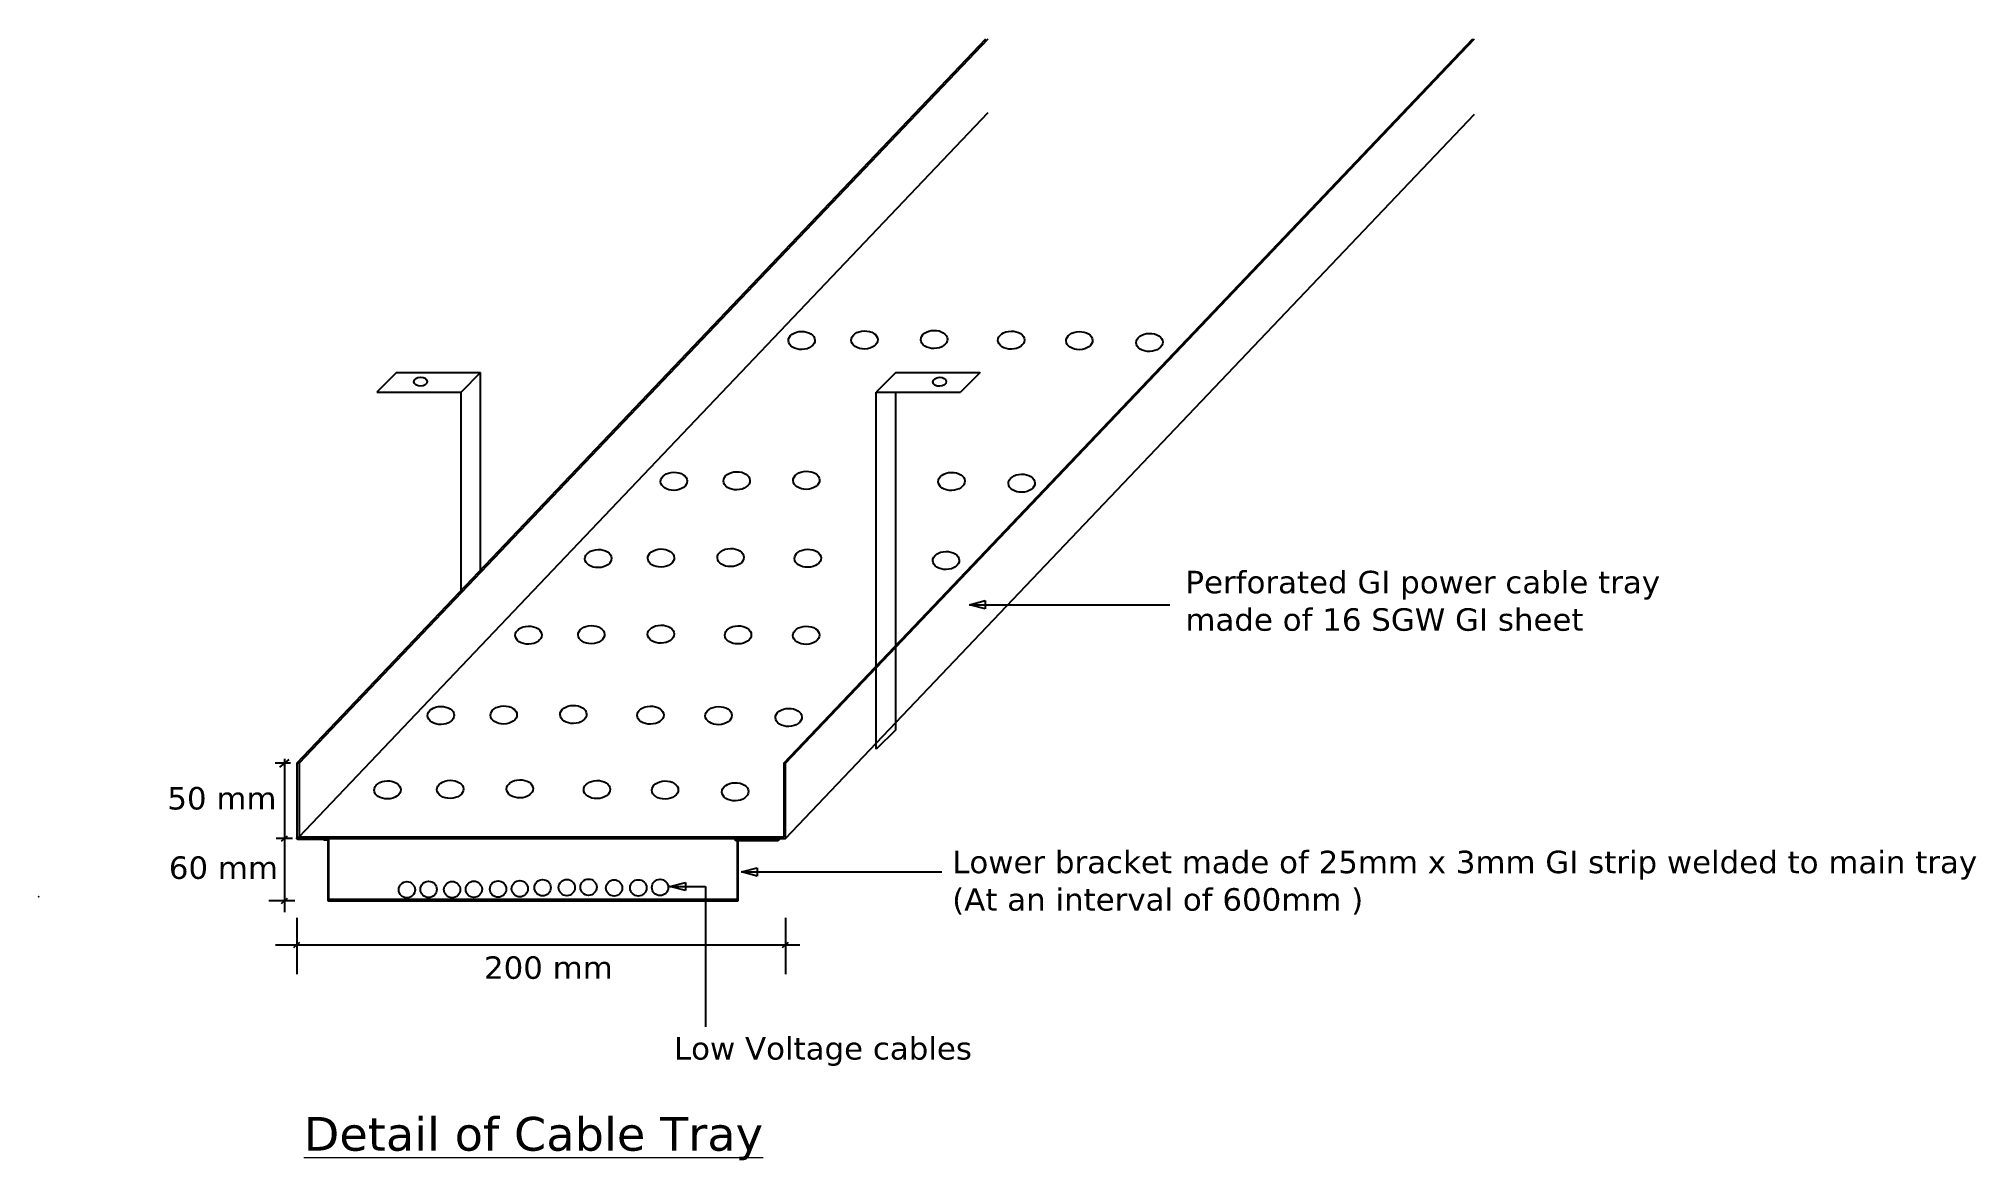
# Model space of a CAD drawing. Header units: millimetres. Extents: x 2390631 to 3337895, y 3598750 to 3969149.
# Drawn here: x 2657867 to 2803239, y 3598750 to 3682950 of the extents above; entities that cross this region are included whole.
import ezdxf

# ---------------------------------------------------------------- set-up
doc = ezdxf.new("R2010")
doc.units = ezdxf.units.MM
doc.header["$MEASUREMENT"] = 0
for name, color, linetype, lineweight in [('ELEVATION', 7, 'Continuous', 40), ('TREE', 77, 'Continuous', 5), ('walls', 12, 'Continuous', 30), ('wire', 7, 'Continuous', 0)]:
    doc.layers.add(name, color=color, linetype=linetype, lineweight=lineweight)
doc.layers.add('Wires', color=1, linetype='Continuous')
doc.styles.add('ordinary', font='romans.shx')
pattern_1 = [(37.5, (631009.50967, 3116854.20855), (-0.011068, 0.33856), [0, -0.267077, 0, -0.298705, 0, -0.285527]), (7.5, (631009.50967, 3116854.20855), (0.310965, 0.495876), [0, -0.144081, 0, -0.240721, 0, -0.092247]), (327.5, (631009.29355, 3116854.20855), (0.547182, 0.000994), [0, -0.087854, 0, -0.316276, 0, -0.412915]), (317.5, (631009.29355, 3116854.20855), (0.528203, 0.154215), [0, -0.043927, 0, -0.207336, 0, -0.237207])]

msp = doc.modelspace()

# ---------------------------------------------------------------- texts
at = {"layer": 'wire', "color": 4, "attachment_point": 4, "style": 'ordinary'}
for s, insert, char_height, width in [('{\\fVerdana|b0|i0|c0|p34;Perforated GI power cable tray\\Pmade of 16 SGW GI sheet}', (2743903, 3640737), 1686.95, 36327.7), ('{\\fVerdana|b0|i0|c0|p34;50 mm}', (2667516, 3625914), 1686.95, 8227), ('{\\fVerdana|b0|i0|c0|p34;60 mm}', (2667628, 3620704), 1686.95, 8227), ('{\\fVerdana|b0|i0|c0|p34;Lower bracket made of 25mm x 3mm GI strip welded to main tray\\P(At an interval of 600mm )}', (2726405, 3619588), 1686.95, 95749.18), ('{\\fVerdana|b0|i0|c0|p34;200 mm}', (2691276, 3613201), 1686.95, 12930.44), ('{\\fVerdana|b0|i0|c0|p34;Low Voltage cables}', (2705525, 3606914), 1686.95, 26999.52), ('{\\fVerdana|b0|i0|c0|p34;\\LDetail of Cable Tray}', (2677747, 3600376), 2530.42, 40499.28)]:
    msp.add_mtext(s, dxfattribs=dict(at, insert=insert, char_height=char_height, width=width))

# ---------------------------------------------------------------- blocks, each defined once
blk = doc.blocks.new('K')
at = {"layer": 'TREE'}
h = blk.add_hatch(dxfattribs=at)
h.set_pattern_fill('AR-SAND', color=1, scale=0.175709, style=0)
h.set_pattern_definition(pattern_1)
h.paths.add_polyline_path([(631013, 3116859, 0.383131679), (631011, 3116858, 0.057366907), (631011, 3116857, 0.151629386), (631013, 3116858, -0.220250916)])
h = blk.add_hatch(dxfattribs=at)
h.set_pattern_fill('AR-SAND', color=4, scale=0.175709, style=0)
h.set_pattern_definition(pattern_1)
h.paths.add_polyline_path([(631013, 3116858, -0.151629386), (631011, 3116857, 0.492293383), (631014, 3116856, 0.236041309)])
h = blk.add_hatch(dxfattribs=at)
h.set_pattern_fill('AR-SAND', color=2, scale=0.175709, style=0)
h.set_pattern_definition(pattern_1)
h.paths.add_polyline_path([(631013, 3116859, 0.220250916), (631013, 3116858, -0.179417534), (631014, 3116858, 0.324292068)])
h = blk.add_hatch(dxfattribs=at)
h.set_pattern_fill('AR-SAND', color=6, scale=0.175709, style=0)
h.set_pattern_definition(pattern_1)
h.paths.add_polyline_path([(631015, 3116858, 0.106323973), (631014, 3116858, 0.179417534), (631013, 3116858, -0.236041309), (631014, 3116856, 0.277437298)])
at = {"layer": 'walls'}
for radius in [3.82, 1.75]:
    blk.add_circle((631013, 3116858, -18), radius, dxfattribs=at)
for centre, radius, start, end in [((631013, 3116858, -18), 3.47, 74.7579185, 174.4264202), ((631011, 3116860, -18), 2.95, 228.4756153, 258.6743812), ((631013, 3116858, -18), 3.47, 181.7109027, 262.2134367), ((631011, 3116860, -18), 3.3, 233.3497507, 261.6269598), ((631013, 3116858, -18), 2.1, 102.1329651, 189.5258031), ((631011, 3116860, -18), 2.95, 265.8890396, 300.3772251), ((631013, 3116858, -18), 2.1, 200.0755482, 292.0636059), ((631015, 3116859, -18), 2.44, 111.0516756, 156.2059208), ((631015, 3116859, -18), 2.08, 161.3040627, 210.9885848), ((631012, 3116856, -18), 1.96, 289.888712, 349.5890505), ((631015, 3116859, -18), 2.08, 98.3730779, 150.3989879), ((631013, 3116858, -18), 2.1, 30.816334, 90.6937863), ((631013, 3116858, -18), 3.47, 273.7199548, 1.1089283), ((631012, 3116856, -18), 1.96, 1.4138483, 54.5381613), ((631015, 3116856, -18), 2.52, 93.9331639, 134.6197437), ((631012, 3116856, -18), 2.31, 306.106622, 356.1952378), ((631013, 3116858, -18), 3.47, 9.1644662, 64.6808313), ((631013, 3116858, -18), 2.1, 303.7598706, 19.9476795), ((631015, 3116856, -18), 2.87, 54.7920833, 89.2668742), ((631015, 3116856, -18), 2.52, 47.5981128, 85.2756152)]:
    blk.add_arc(centre, radius, start, end, dxfattribs=at)

# ---------------------------------------------------------------- hatches: boundary and pattern name
at = {"layer": 'Wires', "linetype": 'Continuous'}
h = msp.add_hatch(color=256, dxfattribs=at)
edge = h.paths.add_edge_path()
edge.add_arc((2677290, 3622946), 45.4, 55.82976, 165.82976, ccw=False)
edge.add_arc((2677358, 3622944), 57.7, 26.97361, 136.97361, ccw=False)
edge.add_arc((2677455, 3622946), 52.2, 41.65426, 151.65426, ccw=False)
edge.add_arc((2677554, 3622933), 76.2, 31.45911, 141.45911, ccw=False)
edge.add_arc((2677647, 3622941), 42.3, 21.19718, 131.19718, ccw=False)
edge.add_arc((2677633, 3622924), 62, -79.36565, 30.63435, ccw=False)
edge.add_arc((2677643, 3622864), 1.5, 241.87638, 351.87638, ccw=False)
edge.add_arc((2677600, 3622880), 45.6, 227.78481, 337.78481, ccw=False)
edge.add_arc((2677521, 3622882), 59.9, 213.07008, 323.07008, ccw=False)
edge.add_arc((2677434, 3622875), 45.8, 215, 325, ccw=False)
edge.add_arc((2677347, 3622886), 61.9, 213.13359, 323.13359, ccw=False)
edge.add_arc((2677282, 3622877), 28, 187.85268, 297.85268, ccw=False)
edge.add_arc((2677259, 3622896), 23.2, 147.14061, 257.14061, ccw=False)
edge.add_arc((2677260, 3622931), 29.8, 117.21697, 227.21697, ccw=False)
h = msp.add_hatch(color=256, dxfattribs=at)
edge = h.paths.add_edge_path()
edge.add_arc((2679267, 3622906), 45.4, 55.82976, 165.82976, ccw=False)
edge.add_arc((2679334, 3622904), 57.7, 26.97361, 136.97361, ccw=False)
edge.add_arc((2679432, 3622905), 52.2, 41.65426, 151.65426, ccw=False)
edge.add_arc((2679530, 3622893), 76.2, 31.45911, 141.45911, ccw=False)
edge.add_arc((2679623, 3622901), 42.3, 21.19719, 131.19719, ccw=False)
edge.add_arc((2679609, 3622884), 62, -79.36565, 30.63435, ccw=False)
edge.add_arc((2679619, 3622824), 1.5, 241.87651, 351.87651, ccw=False)
edge.add_arc((2679576, 3622840), 45.6, 227.78481, 337.78481, ccw=False)
edge.add_arc((2679498, 3622842), 59.9, 213.07008, 323.07008, ccw=False)
edge.add_arc((2679410, 3622835), 45.8, 215, 325, ccw=False)
edge.add_arc((2679323, 3622846), 61.9, 213.13359, 323.13359, ccw=False)
edge.add_arc((2679258, 3622837), 28, 187.85268, 297.85268, ccw=False)
edge.add_arc((2679235, 3622856), 23.2, 147.14061, 257.14061, ccw=False)
edge.add_arc((2679236, 3622890), 29.8, 117.21697, 227.21697, ccw=False)
h = msp.add_hatch(color=256, dxfattribs=at)
edge = h.paths.add_edge_path()
edge.add_arc((2710162, 3622855), 45.4, 55.82976, 165.82976, ccw=False)
edge.add_arc((2710230, 3622854), 57.7, 26.97361, 136.97361, ccw=False)
edge.add_arc((2710327, 3622855), 52.2, 41.65426, 151.65426, ccw=False)
edge.add_arc((2710426, 3622842), 76.2, 31.45911, 141.45911, ccw=False)
edge.add_arc((2710519, 3622850), 42.3, 21.19719, 131.19719, ccw=False)
edge.add_arc((2710505, 3622834), 62, -79.36565, 30.63435, ccw=False)
edge.add_arc((2710515, 3622773), 1.5, 241.87638, 351.87638, ccw=False)
edge.add_arc((2710472, 3622789), 45.6, 227.78481, 337.78481, ccw=False)
edge.add_arc((2710393, 3622791), 59.9, 213.07008, 323.07008, ccw=False)
edge.add_arc((2710306, 3622785), 45.8, 215, 325, ccw=False)
edge.add_arc((2710219, 3622796), 61.9, 213.13359, 323.13359, ccw=False)
edge.add_arc((2710154, 3622787), 28, 187.85268, 297.85268, ccw=False)
edge.add_arc((2710131, 3622806), 23.2, 147.14061, 257.14061, ccw=False)
edge.add_arc((2710132, 3622840), 29.8, 117.21697, 227.21697, ccw=False)
h = msp.add_hatch(color=256, dxfattribs=at)
edge = h.paths.add_edge_path()
edge.add_arc((2713030, 3622868), 45.4, 55.82976, 165.82976, ccw=False)
edge.add_arc((2713098, 3622866), 57.7, 26.97361, 136.97361, ccw=False)
edge.add_arc((2713195, 3622867), 52.2, 41.65427, 151.65427, ccw=False)
edge.add_arc((2713294, 3622854), 76.2, 31.45911, 141.45911, ccw=False)
edge.add_arc((2713387, 3622862), 42.3, 21.19718, 131.19718, ccw=False)
edge.add_arc((2713373, 3622846), 62, -79.36565, 30.63435, ccw=False)
edge.add_arc((2713383, 3622785), 1.5, 241.87624, 351.87624, ccw=False)
edge.add_arc((2713340, 3622801), 45.6, 227.78481, 337.78481, ccw=False)
edge.add_arc((2713261, 3622804), 59.9, 213.07008, 323.07008, ccw=False)
edge.add_arc((2713174, 3622797), 45.8, 215, 325, ccw=False)
edge.add_arc((2713087, 3622808), 61.9, 213.1336, 323.1336, ccw=False)
edge.add_arc((2713022, 3622799), 28, 187.85267, 297.85267, ccw=False)
edge.add_arc((2712999, 3622818), 23.2, 147.14061, 257.14061, ccw=False)
edge.add_arc((2713000, 3622852), 29.8, 117.21697, 227.21697, ccw=False)

# ---------------------------------------------------------------- linework, layer by layer
for p, q in [((2677231, 3628561), (2728928, 3682950)), ((2677407, 3628561), (2729104, 3682950)), ((2713776, 3628561), (2765472, 3682950)), ((2713895, 3628561), (2765592, 3682950)), ((2677407, 3623030), (2729104, 3677419)), ((2713895, 3622901), (2765592, 3677290)), ((2684698, 3657885), (2683226, 3656418)), ((2684698, 3657885), (2691023, 3657885)), ((2691023, 3657885), (2689551, 3656418)), ((2691023, 3642886), (2691023, 3657885)), ((2722177, 3657885), (2720705, 3656418)), ((2722177, 3657885), (2728502, 3657885)), ((2728502, 3657885), (2727030, 3656418)), ((2683226, 3656418), (2689551, 3656418)), ((2689551, 3641338), (2689551, 3656418)), ((2720705, 3629603), (2720705, 3656418)), ((2720705, 3656418), (2727030, 3656418)), ((2722177, 3631071), (2722177, 3656418)), ((2727695, 3640460), (2728866, 3640776)), ((2727695, 3640460), (2742730, 3640460)), ((2728866, 3640155), (2727695, 3640460)), ((2728866, 3640776), (2728866, 3640155)), ((2722177, 3631071), (2720705, 3629603)), ((2676766, 3628561), (2675610, 3628561)), ((2675967, 3628261), (2676644, 3628849)), ((2676313, 3628882), (2676313, 3617372)), ((2677407, 3628561), (2677231, 3628561)), ((2677231, 3628561), (2677231, 3622901)), ((2677407, 3628561), (2677407, 3623030)), ((2713776, 3628561), (2713776, 3623030)), ((2713895, 3628561), (2713776, 3628561)), ((2713895, 3622901), (2713895, 3628561)), ((2676913, 3622901), (2675673, 3622901)), ((2676087, 3622705), (2676541, 3623100)), ((2677231, 3622901), (2713895, 3622901)), ((2677356, 3622863), (2677356, 3622901)), ((2677356, 3622863), (2679547, 3622863)), ((2677407, 3623030), (2713776, 3623030)), ((2677582, 3622844), (2677582, 3622980)), ((2679547, 3622863), (2679547, 3618229)), ((2679559, 3622804), (2679559, 3622940)), ((2679636, 3618317), (2679636, 3622901)), ((2710265, 3622901), (2710265, 3618317)), ((2710352, 3618229), (2710352, 3622765)), ((2710352, 3622765), (2713323, 3622765)), ((2710455, 3622753), (2710455, 3622889)), ((2713323, 3622765), (2713323, 3622901)), ((2710589, 3620395), (2711760, 3620712)), ((2710589, 3620395), (2725624, 3620395)), ((2711760, 3620090), (2710589, 3620395)), ((2711760, 3620712), (2711760, 3620090)), ((2676087, 3618036), (2676541, 3618431)), ((2710265, 3618317), (2679636, 3618317)), ((2705210, 3619299), (2706381, 3619615)), ((2706381, 3618994), (2705210, 3619299)), ((2705210, 3619299), (2707883, 3619299)), ((2706381, 3619615), (2706381, 3618994)), ((2707883, 3619299), (2707883, 3608758)), ((2677087, 3618229), (2675136, 3618237)), ((2677231, 3616944), (2677231, 3612730)), ((2679547, 3618229), (2710352, 3618229)), ((2713895, 3616944), (2713895, 3612730)), ((2675638, 3614914), (2714965, 3614914)), ((2677006, 3614717), (2677460, 3615112)), ((2713669, 3614717), (2714124, 3615112))]:
    msp.add_line(p, q, dxfattribs=at)
for points in [[(2677246, 3622957, -0.5205671), (2677316, 3622984, -0.5205671), (2677409, 3622970, -0.5205671), (2677494, 3622980, -0.5205671), (2677619, 3622972, -0.5205671), (2677686, 3622956, -0.5205671), (2677644, 3622863, -0.5205671), (2677642, 3622862, -0.5205671), (2677569, 3622846, -0.5205671), (2677471, 3622849, -0.5205671), (2677396, 3622849, -0.5205671), (2677295, 3622852, -0.5205671), (2677254, 3622873, -0.5205671), (2677240, 3622909, -0.5205671)], [(2679223, 3622917, -0.5205671), (2679292, 3622943, -0.5205671), (2679386, 3622930, -0.5205671), (2679471, 3622940, -0.5205671), (2679595, 3622932, -0.5205671), (2679662, 3622916, -0.5205671), (2679621, 3622823, -0.5205671), (2679618, 3622822, -0.5205671), (2679546, 3622806, -0.5205671), (2679447, 3622809, -0.5205671), (2679372, 3622809, -0.5205671), (2679271, 3622812, -0.5205671), (2679230, 3622833, -0.5205671), (2679216, 3622869, -0.5205671)], [(2710118, 3622867, -0.5205671), (2710188, 3622893, -0.5205671), (2710282, 3622880, -0.5205671), (2710366, 3622890, -0.5205671), (2710491, 3622882, -0.5205671), (2710558, 3622865, -0.5205671), (2710516, 3622773, -0.5205671), (2710514, 3622772, -0.5205671), (2710441, 3622755, -0.5205671), (2710343, 3622759, -0.5205671), (2710268, 3622759, -0.5205671), (2710167, 3622762, -0.5205671), (2710126, 3622783, -0.5205671), (2710112, 3622818, -0.5205671)], [(2712986, 3622879, -0.5205671), (2713056, 3622905, -0.5205671), (2713149, 3622892, -0.5205671), (2713234, 3622902, -0.5205671), (2713359, 3622894, -0.5205671), (2713426, 3622878, -0.5205671), (2713384, 3622785, -0.5205671), (2713382, 3622784, -0.5205671), (2713309, 3622768, -0.5205671), (2713211, 3622771, -0.5205671), (2713136, 3622771, -0.5205671), (2713035, 3622774, -0.5205671), (2712994, 3622795, -0.5205671), (2712980, 3622830, -0.5205671)]]:
    msp.add_lwpolyline(points, format="xyb", close=True, dxfattribs=at)
for centre in [(2695674, 3619215), (2697489, 3619226), (2699119, 3619253), (2701039, 3619192), (2702854, 3619203), (2704484, 3619230), (2685487, 3619056), (2687117, 3619084), (2688884, 3619071), (2690514, 3619098), (2692328, 3619109), (2693959, 3619136)]:
    msp.add_circle(centre, 613, dxfattribs=at)
for centre, major_axis in [((2715111, 3660296), (995, 23)), ((2719823, 3660334), (995, 23)), ((2725045, 3660372), (995, 23)), ((2730832, 3660318), (995, 23)), ((2735943, 3660285), (995, 23)), ((2741205, 3660151), (995, 23)), ((2686514, 3657209), (498, 11)), ((2725459, 3657194), (498, 11)), ((2705522, 3649724), (995, 23)), ((2710235, 3649763), (995, 23)), ((2715457, 3649800), (995, 23)), ((2726354, 3649714), (995, 23)), ((2731617, 3649579), (995, 23)), ((2699845, 3643923), (995, 23)), ((2704557, 3643962), (995, 23)), ((2709779, 3643999), (995, 23)), ((2715566, 3643945), (995, 23)), ((2725939, 3643778), (995, 23)), ((2694615, 3638171), (995, 23)), ((2699327, 3638210), (995, 23)), ((2704549, 3638247), (995, 23)), ((2710336, 3638194), (995, 23)), ((2715447, 3638161), (995, 23)), ((2692754, 3632181), (995, 23)), ((2697976, 3632219), (995, 23)), ((2703763, 3632165), (995, 23)), ((2688042, 3632143), (995, 23)), ((2708874, 3632132), (995, 23)), ((2714136, 3631998), (995, 23)), ((2684028, 3626558), (995, 23)), ((2688740, 3626596), (995, 23)), ((2693962, 3626634), (995, 23)), ((2699749, 3626580), (995, 23)), ((2704860, 3626547), (995, 23)), ((2710122, 3626413), (995, 23))]:
    msp.add_ellipse(centre, major_axis=major_axis, ratio=0.6835306, dxfattribs=at)

# ---------------------------------------------------------------- block references
at = {"layer": 'ELEVATION', "xscale": -0.008922598863136955, "yscale": 0.008922598829030903, "zscale": 0.008922530890348283}
msp.add_blockref('K', (2663497, 3590724), dxfattribs=at)

msp.set_redraw_order([(e.dxf.handle, doc.entitydb.next_handle()) for e in msp.query("TEXT MTEXT ATTDEF DIMENSION ARC_DIMENSION")])  # texts and dimensions are drawn at this point

doc.saveas('drawing.dxf')
